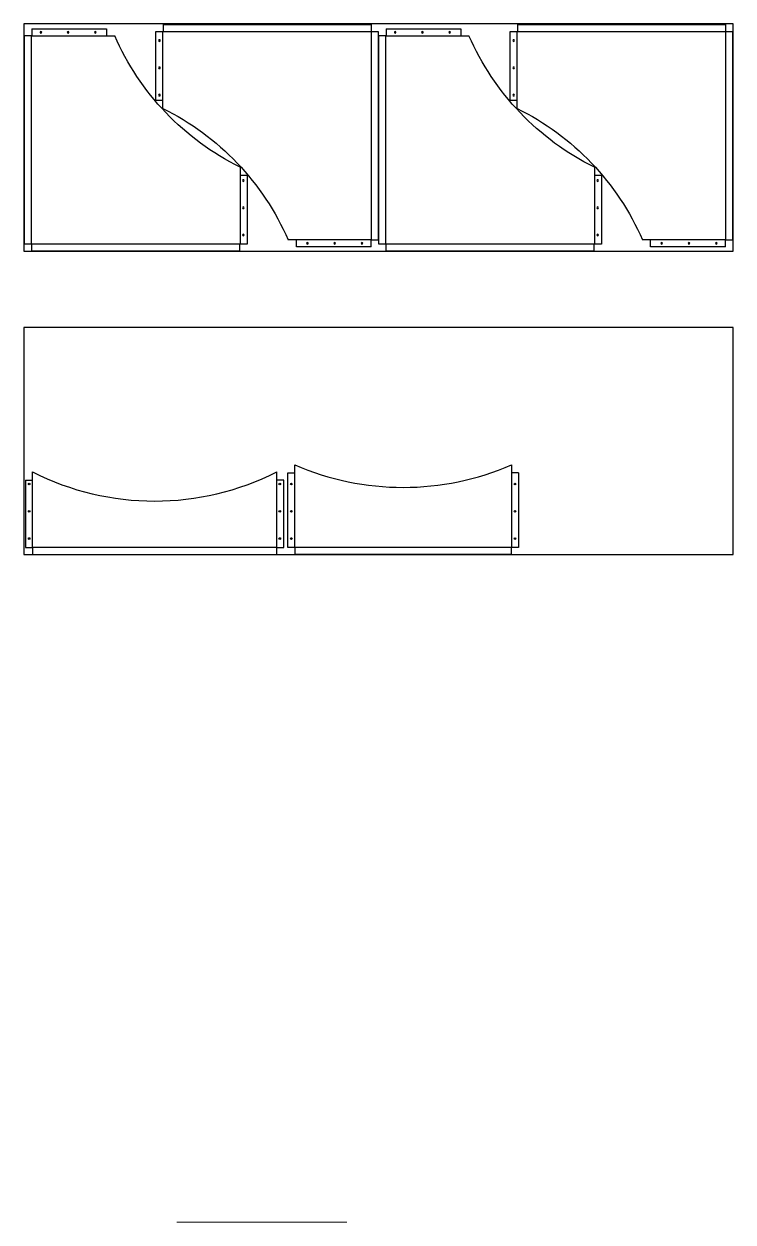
# Model space of a CAD drawing. Header units: millimetres. Extents: x -28127 to -14224, y -2667 to 12466.
# Drawn here: x -18124 to -14224, y 4052 to 10645 of the extents above; entities that cross this region are included whole.
import ezdxf

# ---------------------------------------------------------------- set-up
doc = ezdxf.new("R2010")
doc.units = ezdxf.units.MM
doc.header["$LTSCALE"] = 10
doc.linetypes.add('SLD-Solid', pattern=[0])

# ---------------------------------------------------------------- blocks, each defined once
blk = doc.blocks.new('fsdfsdfsdfsd')
at = {"color": 0}
for p, q in [((-11118, 10965.5), (-11528.9, 10965.5)), ((-11528.9, 10965.5), (-11528.9, 10927)), ((-11118, 10965.5), (-11118, 10927)), ((-11116.5, 10927), (-11573.9, 10927)), ((-11116.5, 9780), (-11116.5, 10927)), ((-11116.5, 10927), (-11078, 10927)), ((-11078, 9780), (-11078, 10927)), ((-12302, 10158), (-12302, 9780)), ((-12302, 10158), (-12263.5, 10158)), ((-12263.5, 10203), (-12263.5, 9780)), ((-12302, 9780), (-12263.5, 9780)), ((-12263.5, 9780), (-11116.5, 9780)), ((-12262, 9741.5), (-12262, 9780)), ((-11118, 9741.5), (-11118, 9780)), ((-11116.5, 9780), (-11078, 9780)), ((-12262, 9741.5), (-11118, 9741.5))]:
    blk.add_line(p, q, dxfattribs=at)
for centre in [(-11468, 10945.5), (-11318, 10945.5), (-11168, 10945.5), (-12282, 10130), (-12282, 9980), (-12282, 9830)]:
    blk.add_circle(centre, 4.5, dxfattribs=at)
blk.add_arc((-12909.3, 11508.5), 1456.4, 296.31979, 336.46976, dxfattribs=at)
blk = doc.blocks.new('sfdsfsdfds')
at = {"color": 0}
for p, q in [((-17054.3, 5886.8), (-17054.3, 6303.2)), ((-15711.3, 5886.8), (-15711.3, 6303.2)), ((-17092.8, 6258.2), (-17092.8, 5886.8)), ((-17092.8, 6258.2), (-17054.3, 6258.2)), ((-15672.8, 6259), (-15711.3, 6259)), ((-15672.8, 5886.8), (-15672.8, 6259)), ((-17092.8, 5886.8), (-17054.3, 5886.8)), ((-17052.8, 5886.8), (-17054.3, 5886.8)), ((-15712.8, 5886.8), (-17054.3, 5886.8)), ((-17052.8, 5848.3), (-17052.8, 5886.8)), ((-15712.8, 5886.8), (-15712.8, 5848.3)), ((-15711.3, 5886.8), (-15712.8, 5886.8)), ((-15711.3, 5886.8), (-15672.8, 5886.8)), ((-17052.8, 5848.3), (-15712.8, 5848.3))]:
    blk.add_line(p, q, dxfattribs=at)
for centre in [(-17072.8, 6236.8), (-15694.3, 6236.8), (-17072.8, 6086.8), (-15694.3, 6086.8), (-17072.8, 5936.8), (-15694.3, 5936.8)]:
    blk.add_circle(centre, 4.5, dxfattribs=at)
blk.add_arc((-16382.8, 7633.3), 1490, 243.21325, 296.78675, dxfattribs=at)
blk = doc.blocks.new('dsdhmnbmbn')
at = {"color": 0}
for p, q in [((-16996.8, 5087.9), (-16996.8, 5544)), ((-15803.8, 5544), (-15803.8, 5087.9)), ((-17035.3, 5087.9), (-17035.3, 5499)), ((-17035.3, 5499), (-16996.8, 5499)), ((-15765.3, 5499), (-15803.8, 5499)), ((-15765.3, 5499), (-15765.3, 5087.9)), ((-15765.3, 5087.9), (-17035.3, 5087.9)), ((-16995.3, 5049.4), (-16995.3, 5087.9)), ((-15805.3, 5049.4), (-15805.3, 5087.9)), ((-15805.3, 5049.4), (-16995.3, 5049.4))]:
    blk.add_line(p, q, dxfattribs=at)
for centre in [(-17015.3, 5437.9), (-15785.3, 5437.9), (-17015.3, 5287.9), (-15785.3, 5287.9), (-17015.3, 5137.9), (-15785.3, 5137.9)]:
    blk.add_circle(centre, 4.5, dxfattribs=at)
blk.add_arc((-16400.3, 6909.4), 1490, 246.40084, 293.59916, dxfattribs=at)

msp = doc.modelspace()

# ---------------------------------------------------------------- linework, layer by layer
at = {"linetype": 'SLD-Solid', "lineweight": 0}
msp.add_line((-16348.3, 4052.5), (-17284, 4052.5), dxfattribs=at)
at = {"color": 0}
for points in [[(-14224.4, 10645.4), (-18124.4, 10645.4), (-18124.4, 9395.4), (-14224.4, 9395.4)], [(-14224.4, 8975.2), (-18124.4, 8975.2), (-18124.4, 7725.2), (-14224.4, 7725.2)]]:
    msp.add_lwpolyline(points, close=True, dxfattribs=at)

# ---------------------------------------------------------------- block references
at = {"color": 0, "xscale": -1}
for p in [(-29199.4, -346.1), (-27250.7, -346.1)]:
    msp.add_blockref('fsdfsdfsdfsd', p, dxfattribs=at)
at = {"color": 0, "xscale": -1, "rotation": 180}
for p in [(-5097.3, 20384), (-3148.6, 20384)]:
    msp.add_blockref('fsdfsdfsdfsd', p, dxfattribs=at)
at = {"color": 0}
for name, p in [('sfdsfsdfds', (-1023, 1876.8)), ('dsdhmnbmbn', (361.7, 2675.7))]:
    msp.add_blockref(name, p, dxfattribs=at)

doc.saveas('drawing.dxf')
